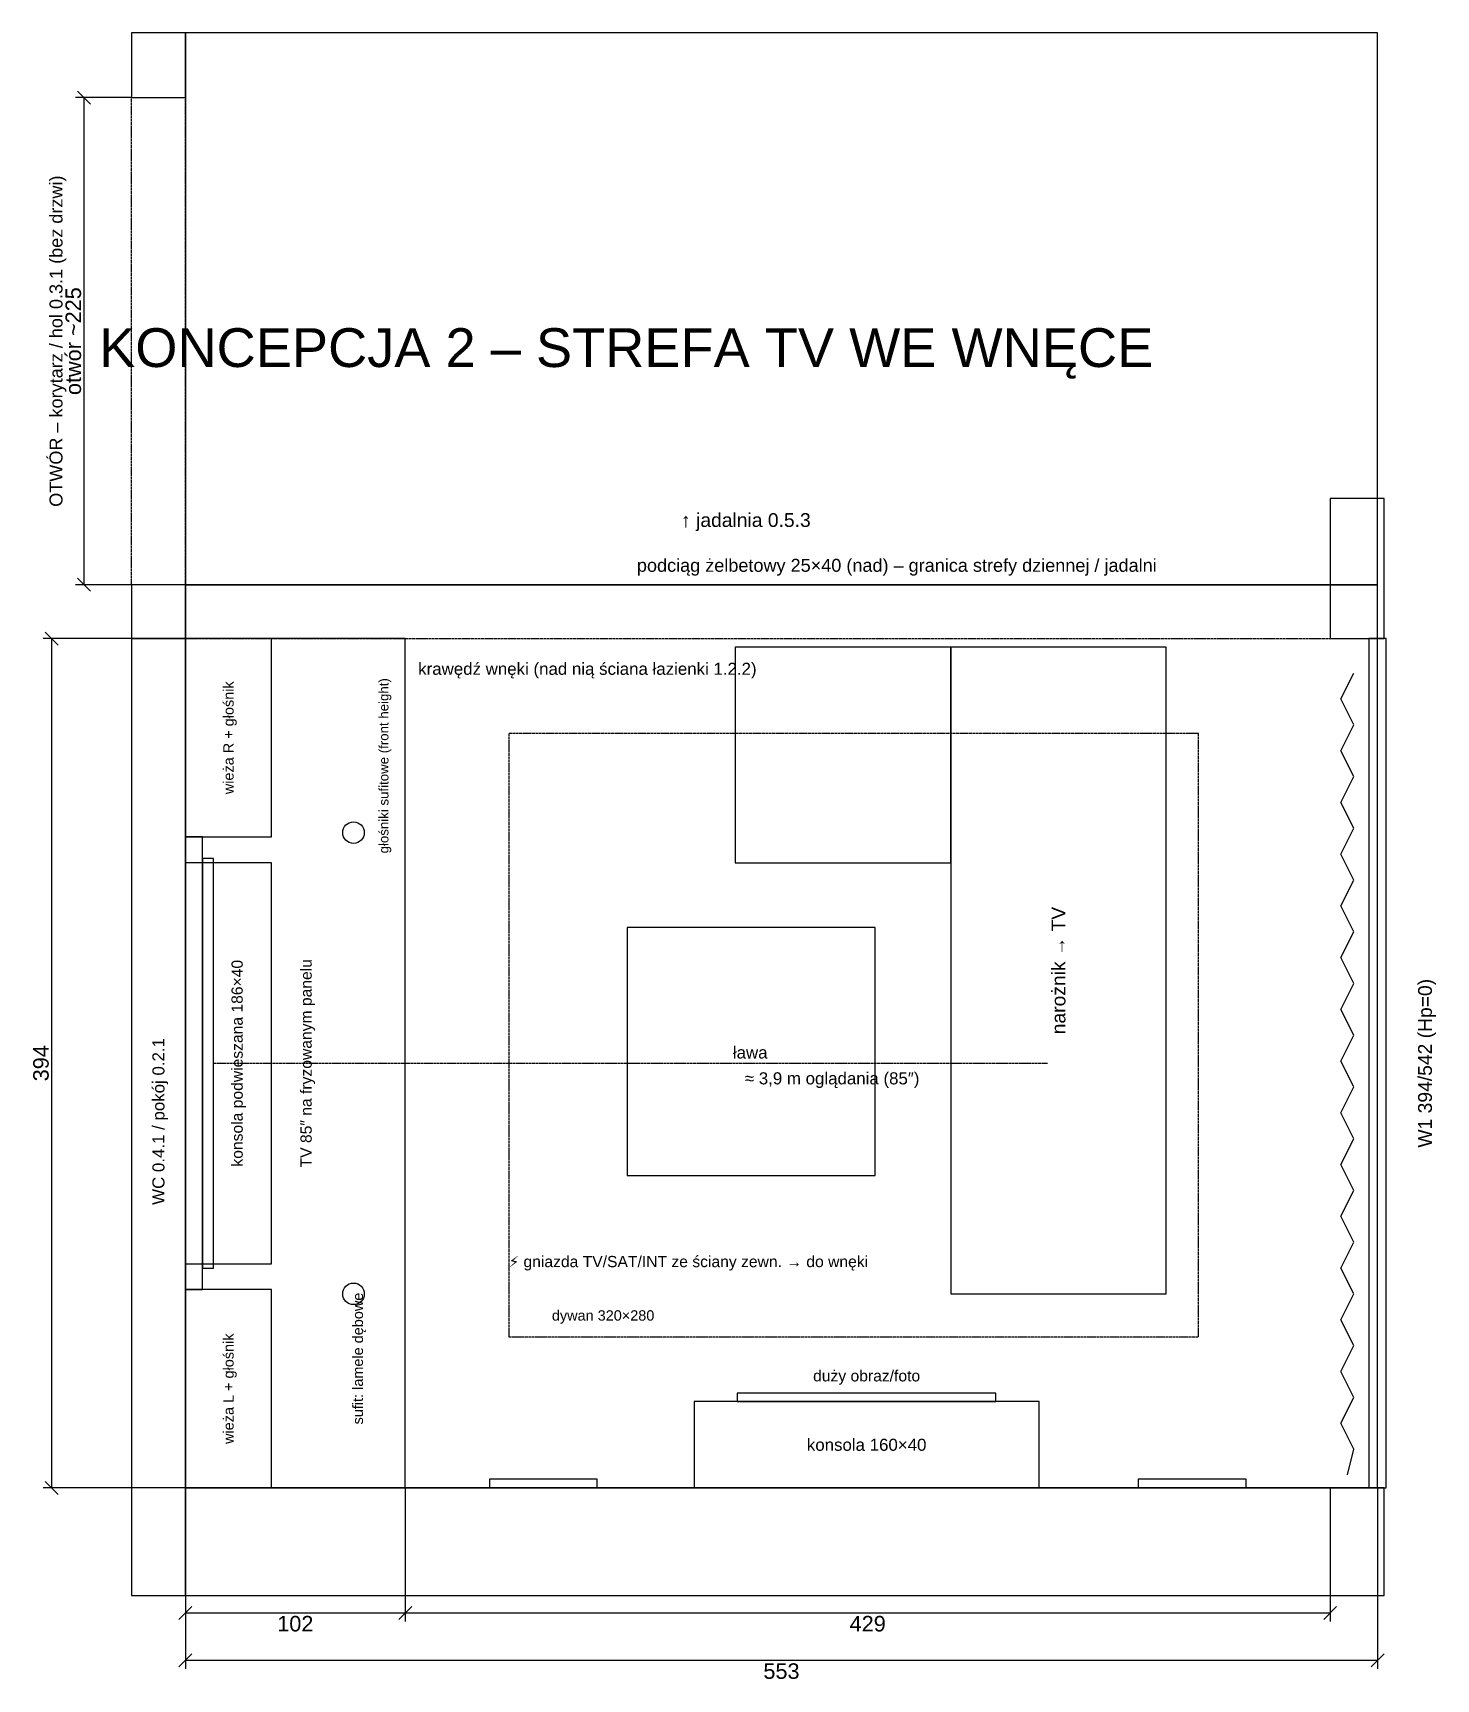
# Model space of a CAD drawing. Header units: centimetres. Extents: x -71 to 2293, y -1527 to 675.
# Drawn here: x 1529 to 2180, y -89 to 675 of the extents above; entities that cross this region are included whole.
import ezdxf
from ezdxf.enums import TextEntityAlignment as Align

# ---------------------------------------------------------------- set-up
doc = ezdxf.new("R2010")
doc.units = ezdxf.units.CM
doc.linetypes.add('DASHED', pattern=[1.524, 1.27, -0.254])
for name, color, linetype in [('K_ELEKTRYKA', 1, 'Continuous'), ('K_KONSTR', 1, 'Continuous'), ('K_MEBLE', 7, 'Continuous'), ('K_OKNA', 4, 'Continuous'), ('K_OPIS', 5, 'Continuous'), ('K_SCIANY', 8, 'Continuous'), ('K_TKANINY', 9, 'Continuous'), ('K_WNEKA', 6, 'Continuous'), ('K_WYMIARY', 3, 'Continuous'), ('K_ZABUDOWA', 30, 'Continuous')]:
    doc.layers.add(name, color=color, linetype=linetype)
doc.styles.add('PL', font='arial.ttf')

msp = doc.modelspace()

# ---------------------------------------------------------------- texts
at = {"layer": 'K_OKNA', "style": 'PL'}
msp.add_text('W1 394/542 (Hp=0)', height=6.4, rotation=90, dxfattribs=at).set_placement((2175, 197), align=Align.MIDDLE_CENTER)
at = {"layer": 'K_OPIS', "style": 'PL'}
for s, height, p in [('OTWÓR – korytarz / hol 0.3.1 (bez drzwi)', 6, (1540, 532)), ('głośniki sufitowe (front height)', 4.4, (1692, 335)), ('wieża R + głośnik', 4.8, (1620, 348)), ('narożnik → TV', 6.4, (2005, 240)), ('konsola podwieszana 186×40', 5.2, (1624, 197)), ('TV 85″ na fryzowanym panelu', 5.2, (1656, 197)), ('WC 0.4.1 / pokój 0.2.1', 5.6, (1587.5, 170)), ('sufit: lamele dębowe', 4.8, (1680, 60)), ('wieża L + głośnik', 4.8, (1620, 46))]:
    msp.add_text(s, height=height, rotation=90, dxfattribs=at).set_placement(p, align=Align.MIDDLE_CENTER)
msp.add_text('KONCEPCJA 2 – STREFA TV WE WNĘCE', height=18, dxfattribs=at).set_placement((1560, 520))
for s, height, p in [('↑ jadalnia 0.5.3', 6.4, (1860, 449)), ('podciąg żelbetowy 25×40 (nad) – granica strefy dziennej / jadalni', 6, (1930, 428)), ('ława', 5.6, (1862, 202)), ('≈ 3,9 m oglądania (85″)', 5.6, (1900, 190)), ('duży obraz/foto', 5.2, (1916, 52)), ('konsola 160×40', 5.6, (1916, 20))]:
    msp.add_text(s, height=height, dxfattribs=at).set_placement(p, align=Align.MIDDLE_CENTER)
for s, height, p in [('krawędź wnęki (nad nią ściana łazienki 1.2.2)', 5.6, (1708, 380)), ('⚡ gniazda TV/SAT/INT ze ściany zewn. → do wnęki', 5.2, (1750, 105)), ('dywan 320×280', 4.8, (1770, 80))]:
    msp.add_text(s, height=height, dxfattribs=at).set_placement(p, align=Align.MIDDLE_LEFT)
at = {"layer": 'K_WYMIARY', "style": 'PL'}
for s, p in [('otwór ~225', (1548, 532)), ('394', (1533, 197))]:
    msp.add_text(s, height=7.2, rotation=90, dxfattribs=at).set_placement(p, align=Align.MIDDLE_CENTER)
for s, p in [('102', (1651, -63)), ('429', (1916.5, -63)), ('553', (1876.5, -85))]:
    msp.add_text(s, height=7.2, dxfattribs=at).set_placement(p, align=Align.MIDDLE_CENTER)

# ---------------------------------------------------------------- linework, layer by layer
at = {"layer": 'K_ELEKTRYKA'}
for centre in [(1678, 304), (1678, 90)]:
    msp.add_circle(centre, 5, dxfattribs=at)
at = {"layer": 'K_KONSTR', "linetype": 'DASHED'}
for p, q in [((1600, 419), (2131, 419)), ((1600, 394), (2131, 394))]:
    msp.add_line(p, q, dxfattribs=at)
at = {"layer": 'K_KONSTR'}
msp.add_lwpolyline([(1575, 394), (1600, 394), (1600, 419), (1575, 419)], close=True, dxfattribs=at)
at = {"layer": 'K_MEBLE'}
for points in [[(1855, 290), (1955, 290), (1955, 390), (1855, 390)], [(1955, 90), (2055, 90), (2055, 390), (1955, 390)], [(1608, 102), (1613, 102), (1613, 292), (1608, 292)], [(1805, 145), (1920, 145), (1920, 260), (1805, 260)], [(1836, 0), (1996, 0), (1996, 40), (1836, 40)], [(1856, 40), (1976, 40), (1976, 44), (1856, 44)], [(1741, 0), (1791, 0), (1791, 4), (1741, 4)], [(2042, 0), (2092, 0), (2092, 4), (2042, 4)]]:
    msp.add_lwpolyline(points, close=True, dxfattribs=at)
at = {"layer": 'K_OKNA'}
msp.add_line((2153, 0), (2153, 394), dxfattribs=at)
msp.add_lwpolyline([(2149, 0), (2157, 0), (2157, 394), (2149, 394)], close=True, dxfattribs=at)
at = {"layer": 'K_OPIS', "linetype": 'DASHED'}
for p, q in [((1575, 419), (1575, 645)), ((1600, 419), (1600, 645))]:
    msp.add_line(p, q, dxfattribs=at)
at = {"layer": 'K_OPIS'}
for points in [[(1600, 419), (2153, 419), (2153, 675), (1600, 675)], [(1600, 0), (2153, 0), (2153, 419), (1600, 419)], [(1600, 0), (1702, 0), (1702, 394), (1600, 394)], [(1600, 0), (1702, 0), (1702, 394), (1600, 394)]]:
    msp.add_lwpolyline(points, close=True, dxfattribs=at)
at = {"layer": 'K_SCIANY'}
for points in [[(1575, 645), (1600, 645), (1600, 675), (1575, 675)], [(2131, 394), (2156, 394), (2156, 459), (2131, 459)], [(1575, -50), (1600, -50), (1600, 419), (1575, 419)], [(1575, 394), (1600, 394), (1600, 419), (1575, 419)], [(1575, -50), (2156, -50), (2156, 0), (1575, 0)], [(2131, -50), (2156, -50), (2156, 0), (2131, 0)]]:
    msp.add_lwpolyline(points, close=True, dxfattribs=at)
at = {"layer": 'K_TKANINY'}
msp.add_lwpolyline([(2139, 6), (2142, 18), (2136, 30), (2142, 42), (2136, 54), (2142, 66), (2136, 78), (2142, 90), (2136, 102), (2142, 114), (2136, 126), (2142, 138), (2136, 150), (2142, 162), (2136, 174), (2142, 186), (2136, 198), (2142, 210), (2136, 222), (2142, 234), (2136, 246), (2142, 258), (2136, 270), (2142, 282), (2136, 294), (2142, 306), (2136, 318), (2142, 330), (2136, 342), (2142, 354), (2136, 366), (2142, 378)], dxfattribs=at)
at = {"layer": 'K_TKANINY', "linetype": 'DASHED'}
msp.add_lwpolyline([(1750, 70), (2070, 70), (2070, 350), (1750, 350)], close=True, dxfattribs=at)
at = {"layer": 'K_WNEKA', "linetype": 'DASHED'}
msp.add_line((1702, 0), (1702, 394), dxfattribs=at)
at = {"layer": 'K_WYMIARY'}
for p, q in [((1575, 645), (1549, 645)), ((1556, 642), (1550, 648)), ((1553, 419), (1553, 645)), ((1556, 416), (1550, 422)), ((1575, 419), (1549, 419)), ((1600, 394), (1534, 394)), ((1541, 391), (1535, 397)), ((1538, 0), (1538, 394)), ((1600, 0), (1534, 0)), ((1541, -3), (1535, 3)), ((1600, 0), (1600, -62)), ((1600, 0), (1600, -84)), ((1702, 0), (1702, -62)), ((1702, 0), (1702, -62)), ((2131, 0), (2131, -62)), ((2153, 0), (2153, -84)), ((1597, -61), (1603, -55)), ((1600, -58), (1702, -58)), ((1699, -61), (1705, -55)), ((1699, -61), (1705, -55)), ((1702, -58), (2131, -58)), ((2128, -61), (2134, -55)), ((1597, -83), (1603, -77)), ((1600, -80), (2153, -80)), ((2150, -83), (2156, -77))]:
    msp.add_line(p, q, dxfattribs=at)
at = {"layer": 'K_WYMIARY', "linetype": 'DASHED'}
msp.add_line((1613, 197), (2000, 197), dxfattribs=at)
at = {"layer": 'K_ZABUDOWA'}
for points in [[(1600, 302), (1640, 302), (1640, 394), (1600, 394)], [(1600, 92), (1608, 92), (1608, 302), (1600, 302)], [(1600, 104), (1640, 104), (1640, 290), (1600, 290)], [(1600, 0), (1640, 0), (1640, 92), (1600, 92)]]:
    msp.add_lwpolyline(points, close=True, dxfattribs=at)

msp.set_redraw_order([(e.dxf.handle, doc.entitydb.next_handle()) for e in msp.query("TEXT MTEXT ATTDEF DIMENSION ARC_DIMENSION")])  # texts and dimensions are drawn at this point

doc.saveas('drawing.dxf')
